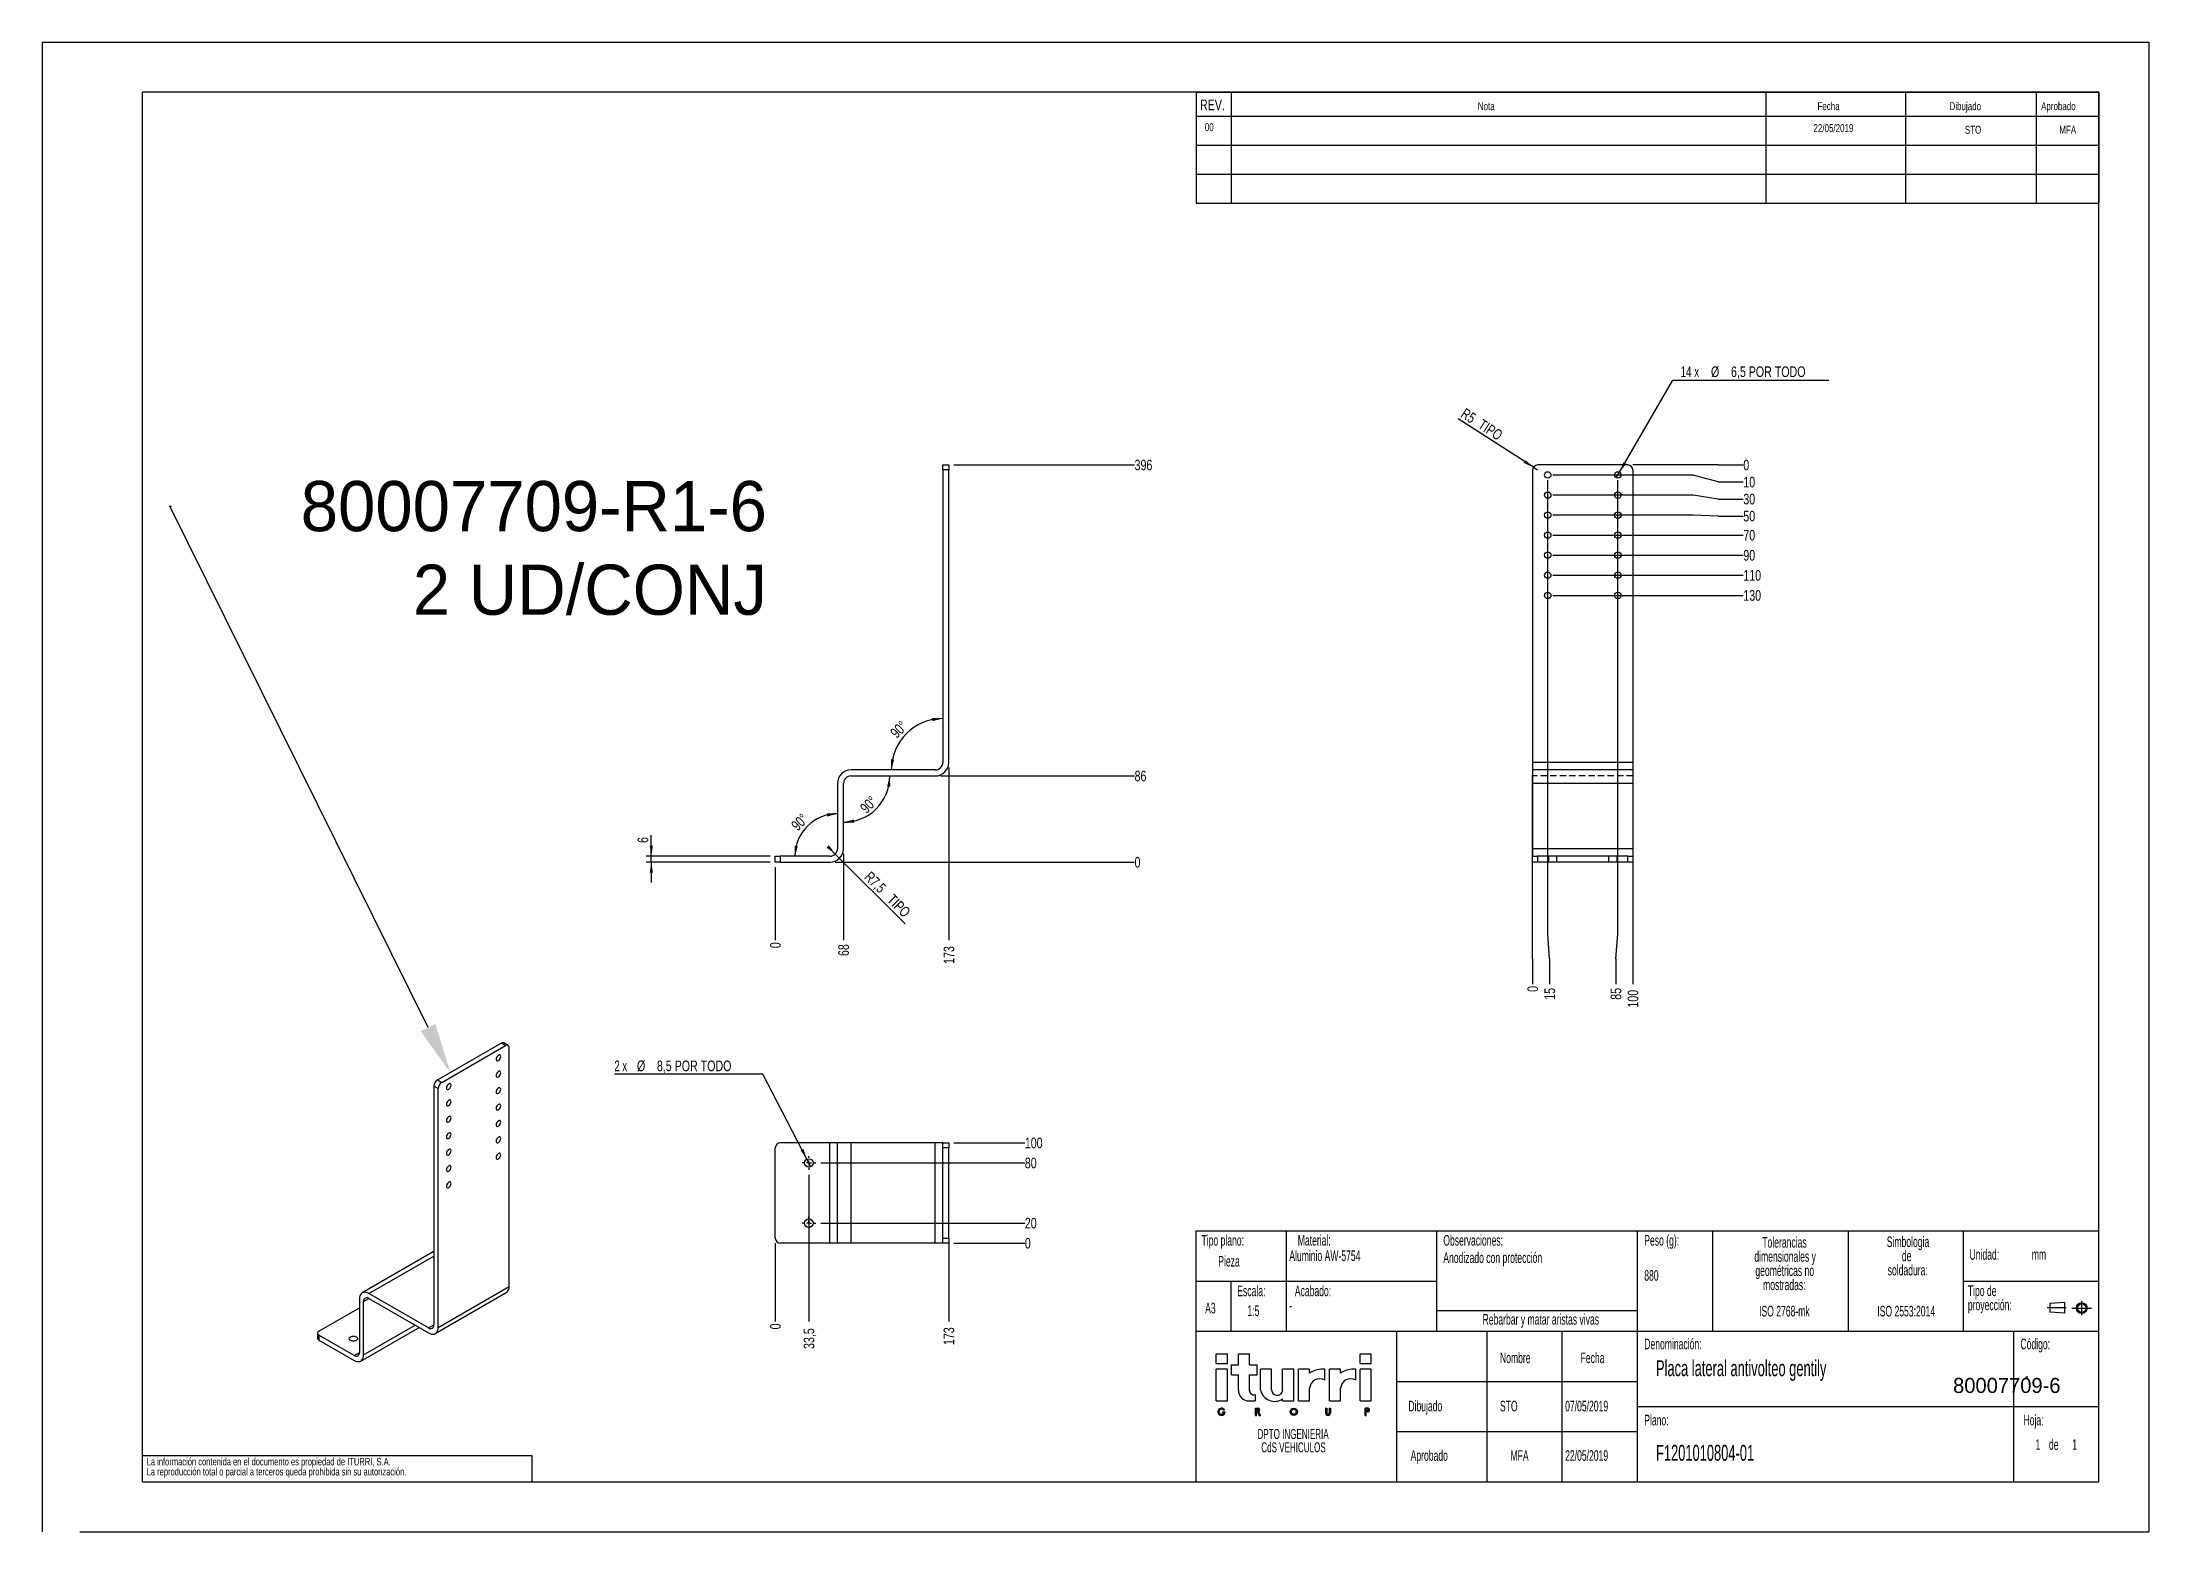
# Model space of a CAD drawing. Extents: x 0 to 645, y -355 to 817.
# Drawn here: x 0 to 420, y 0 to 297 of the extents above; entities that cross this region are included whole.
import ezdxf
from ezdxf import colors
from ezdxf.entities.mleader import LeaderData, LeaderLine
from ezdxf.math import Vec2, Vec3

# ---------------------------------------------------------------- set-up
doc = ezdxf.new("R2010")
doc.units = 0
for name, pattern in [('SLD-CENTRADA-TRAZOS-LARGOS', [19.05, 15.24, -1.27, 1.27, -1.27]), ('SLD-CONTINUA', [0]), ('SLD-DISCONTINUA', [1.905, 1.27, -0.635])]:
    doc.linetypes.add(name, pattern=pattern)
doc.layers.get('0').update_dxf_attribs({"linetype": 'CONTINUOUS'})
doc.layers.add('FORMATO', color=7, linetype='SLD-CONTINUA')
doc.layers.add('SLD-0', color=179, linetype='SLD-CONTINUA')
doc.styles.add('SLDTEXTSTYLE0', font='TXT', dxfattribs={"width": 0.605})
doc.styles.add('SLDTEXTSTYLE1', font='TXT', dxfattribs={"width": 0.75})
doc.styles.add('SLDTEXTSTYLE2', font='TXT', dxfattribs={"width": 0.6875})
doc.styles.add('SLDTEXTSTYLE3', font='TXT', dxfattribs={"width": 0.666667})
doc.dimstyles.new('SLDDIMSTYLE0', dxfattribs={"dimtxt": 2.116667, "dimasz": 2.116667, "dimexe": 0, "dimexo": 0.0625, "dimgap": 0.529167, "dimtad": 0, "dimtih": 1, "dimtoh": 1, "dimdec": 0, "dimlfac": 5, "dimrnd": 1e-09, "dimdsep": 46, "dimtxsty": 'SLDTEXTSTYLE1', "dimblk1": 'NONE', "dimblk2": 'NONE', "dimsah": 1, "dimcen": 0.09, "dimadec": 0, "dimazin": 0, "dimtfac": 1, "dimtdec": 0, "dimtofl": 0, "dimtmove": 0, "dimatfit": 3, "dimldrblk": 'NONE', "dimfxl": 0, "dimtolj": 1, "dimtzin": 12, "dimarcsym": 0})
doc.dimstyles.new('SLDDIMSTYLE1', dxfattribs={"dimtxt": 2.116667, "dimasz": 2.116667, "dimexe": 0, "dimexo": 0.0625, "dimgap": 0.529167, "dimtad": 0, "dimtih": 1, "dimtoh": 1, "dimdec": 1, "dimlfac": 5, "dimrnd": 1e-09, "dimzin": 12, "dimdsep": 46, "dimtxsty": 'SLDTEXTSTYLE1', "dimblk1": 'NONE', "dimblk2": 'NONE', "dimsah": 1, "dimcen": 0.09, "dimadec": 0, "dimazin": 0, "dimtfac": 1, "dimtdec": 1, "dimtofl": 0, "dimtmove": 0, "dimatfit": 3, "dimldrblk": 'NONE', "dimfxl": 0, "dimtolj": 1, "dimtzin": 12, "dimarcsym": 0})
doc.dimstyles.new('SLDDIMSTYLE2', dxfattribs={"dimtxt": 2.116667, "dimasz": 2.116667, "dimexe": 0, "dimexo": 0.0625, "dimgap": 0.529167, "dimtad": 1, "dimdec": 1, "dimlfac": 5, "dimrnd": 1e-09, "dimzin": 12, "dimdsep": 46, "dimtxsty": 'SLDTEXTSTYLE1', "dimsah": 1, "dimcen": 0.09, "dimadec": 0, "dimazin": 0, "dimtfac": 1, "dimtdec": 1, "dimtmove": 0, "dimatfit": 0, "dimfxl": 0, "dimtolj": 1, "dimtzin": 12, "dimarcsym": 0})
doc.dimstyles.new('SLDDIMSTYLE3', dxfattribs={"dimtxt": 2.116667, "dimasz": 2.116667, "dimexe": 0, "dimexo": 0.0625, "dimgap": 0.529167, "dimtad": 1, "dimdec": 4, "dimlfac": 5, "dimzin": 12, "dimdsep": 46, "dimtxsty": 'SLDTEXTSTYLE1', "dimsah": 1, "dimcen": 0.09, "dimadec": 0, "dimazin": 0, "dimtfac": 1, "dimtofl": 0, "dimtmove": 0, "dimatfit": 3, "dimfxl": 0, "dimtolj": 1, "dimtzin": 12, "dimarcsym": 0})
doc.dimstyles.new('SLDDIMSTYLE4', dxfattribs={"dimtxt": 2.116667, "dimasz": 2.116667, "dimexe": 0, "dimexo": 0.0625, "dimgap": 0.529167, "dimtad": 1, "dimdec": 1, "dimlfac": 5, "dimrnd": 1e-09, "dimzin": 12, "dimdsep": 46, "dimtxsty": 'SLDTEXTSTYLE1', "dimsah": 1, "dimcen": 0, "dimadec": 0, "dimazin": 0, "dimtfac": 1, "dimtdec": 1, "dimtofl": 0, "dimtmove": 0, "dimatfit": 3, "dimfxl": 0, "dimtolj": 1, "dimtzin": 12, "dimarcsym": 0})
doc.dimstyles.new('SLDDIMSTYLE5', dxfattribs={"dimtxt": 2.116667, "dimasz": 2.116667, "dimexe": 0, "dimexo": 0.0625, "dimgap": 0.529167, "dimtad": 0, "dimtih": 1, "dimtoh": 1, "dimdec": 1, "dimlfac": 5, "dimrnd": 1e-09, "dimzin": 12, "dimdsep": 46, "dimtxsty": 'SLDTEXTSTYLE1', "dimblk1": 'NONE', "dimsah": 1, "dimcen": 0, "dimadec": 0, "dimazin": 0, "dimtfac": 1, "dimtdec": 1, "dimtmove": 0, "dimatfit": 3, "dimldrblk": 'NONE', "dimfxl": 0, "dimtolj": 1, "dimtzin": 12, "dimarcsym": 0})

msp = doc.modelspace()

# ---------------------------------------------------------------- texts
at = {"insert": (380.970738, 30.692305), "char_height": 3, "attachment_point": 1}
msp.add_mtext_dynamic_manual_height_columns('80007709-6', width=31.84919716, gutter_width=175, heights=[0], dxfattribs=at)
at = {"layer": 'FORMATO', "style": 'SLDTEXTSTYLE1'}
for s, insert, char_height, attachment_point in [('REV.', (230.835696, 285.55214), 2.1166667, 1), ('Nota', (286.224384, 285.025819), 1.5875, 1), ('Fecha', (353.926406, 285.025819), 1.5875, 1), ('Dibujado', (380.260847, 285.025819), 1.5875, 1), ('Aprobado', (398.510071, 285.025819), 1.5875, 1), ('00', (232.685408, 280.842029), 1.5875, 2), ('22/05/2019', (357.113714, 280.646694), 1.5875, 2), ('STO', (384.94945, 280.320931), 1.5875, 2), ('MFA', (403.824009, 280.320931), 1.5875, 2)]:
    msp.add_mtext(s, dxfattribs=dict(at, insert=insert, char_height=char_height, attachment_point=attachment_point))
at = {"layer": 'SLD-0', "style": 'SLDTEXTSTYLE0'}
for s, insert, char_height, attachment_point in [('Tipo plano:', (231.129291, 59.180865), 2.11666667, 1), ('Tipo plano:', (231.129291, 59.180865), 2.11666667, 1), ('Material:', (250.329669, 59.180865), 2.1166667, 1), ('Material:', (250.329669, 59.180865), 2.1166667, 1), ('Observaciones:', (279.338615, 59.180865), 2.11666667, 1), ('Observaciones:', (279.338615, 59.180865), 2.11666667, 1), ('Peso (g):', (319.403059, 59.180865), 2.1166667, 1), ('Peso (g):', (319.403059, 59.180865), 2.1166667, 1), ('Pieza', (234.472595, 55.019196), 2.1166667, 1), ('Pieza', (234.472595, 55.019196), 2.1166667, 1), ('Aluminio AW-5754', (248.634829, 56.105759), 2.11666667, 1), ('Aluminio AW-5754', (248.634829, 56.105759), 2.11666667, 1), ('Anodizado con protección', (279.338615, 55.718116), 2.11666667, 1), ('Anodizado con protección', (279.338615, 55.718116), 2.11666667, 1), ('Unidad:', (384.246149, 56.370628), 2.1166667, 1), ('Unidad:', (384.246149, 56.370628), 2.1166667, 1), ('mm', (396.662178, 56.370628), 2.1166667, 1), ('mm', (396.662178, 56.370628), 2.1166667, 1), ('880', (319.403059, 52.181309), 2.1166667, 1), ('880', (319.403059, 52.181309), 2.1166667, 1), ('Escala:', (238.263105, 49.101468), 2.1166667, 1), ('Escala:', (238.263105, 49.101468), 2.1166667, 1), ('Acabado:', (249.738277, 49.101468), 2.1166667, 1), ('Acabado:', (249.738277, 49.101468), 2.1166667, 1), ('A3', (231.859349, 45.674368), 2.1166667, 1), ('A3', (231.859349, 45.674368), 2.1166667, 1), ('1:5', (240.290232, 45.134745), 2.1166667, 1), ('1:5', (240.290232, 45.134745), 2.1166667, 1), ('-', (248.634829, 46.175725), 2.116667, 1), ('-', (248.634829, 46.175725), 2.116667, 1), ('Rebarbar y matar aristas vivas', (298.78549, 43.42373), 2.11666667, 2), ('Rebarbar y matar aristas vivas', (298.78549, 43.42373), 2.11666667, 2), ('ISO 2768-mk', (347.336606, 45.060017), 2.11666667, 2), ('ISO 2768-mk', (347.336606, 45.060017), 2.11666667, 2), ('ISO 2553:2014', (371.625387, 45.060017), 2.11666667, 2), ('ISO 2553:2014', (371.625387, 45.060017), 2.11666667, 2), ('Denominación:', (319.403059, 38.514311), 2.11666667, 1), ('Denominación:', (319.403059, 38.514311), 2.11666667, 1), ('Código:', (394.397939, 38.514311), 2.1166667, 1), ('Código:', (394.397939, 38.514311), 2.1166667, 1), ('Nombre', (290.637746, 35.754834), 2.1166667, 1), ('Nombre', (290.637746, 35.754834), 2.1166667, 1), ('Fecha', (306.708331, 35.754834), 2.1166667, 1), ('Fecha', (306.708331, 35.754834), 2.1166667, 1), ('Placa lateral antivolteo gentily', (321.73897, 34.217332), 3.175, 1), ('Placa lateral antivolteo gentily', (321.73897, 34.217332), 3.175, 1), ('-', (395.380136, 32.193169), 2.116667, 1), ('-', (395.380136, 32.193169), 2.116667, 1), ('Dibujado', (272.373186, 26.140309), 2.1166667, 1), ('Dibujado', (272.373186, 26.140309), 2.1166667, 1), ('STO', (290.637746, 26.140309), 2.1166667, 1), ('07/05/2019', (303.628654, 26.140309), 2.1166667, 1), ('Plano:', (319.403059, 23.338267), 2.1166667, 1), ('Plano:', (319.403059, 23.338267), 2.1166667, 1), ('Hoja:', (395.013918, 23.338267), 2.1166667, 1), ('Hoja:', (395.013918, 23.338267), 2.1166667, 1), ('F1201010804-01', (321.73897, 17.346761), 3.175, 1), ('F1201010804-01', (321.73897, 17.346761), 3.175, 1), ('1', (397.412714, 18.474904), 2.116667, 1), ('1', (397.412714, 18.474904), 2.116667, 1), ('1', (397.412714, 18.474904), 2.116667, 1), ('1', (397.412714, 18.474904), 2.116667, 1), ('de', (400.077502, 18.474904), 2.1166667, 1), ('de', (400.077502, 18.474904), 2.1166667, 1), ('de', (400.077502, 18.474904), 2.1166667, 1), ('de', (400.077502, 18.474904), 2.1166667, 1), ('1', (404.7308, 18.474904), 2.116667, 1), ('1', (404.7308, 18.474904), 2.116667, 1), ('1', (404.7308, 18.474904), 2.116667, 1), ('1', (404.7308, 18.474904), 2.116667, 1), ('Aprobado', (272.824542, 16.282359), 2.1166667, 1), ('Aprobado', (272.824542, 16.282359), 2.1166667, 1), ('MFA', (292.735058, 16.282359), 2.1166667, 1), ('22/05/2019', (303.628654, 16.282359), 2.1166667, 1)]:
    msp.add_mtext(s, dxfattribs=dict(at, insert=insert, char_height=char_height, attachment_point=attachment_point))

# ---------------------------------------------------------------- blocks, each defined once
blk = doc.blocks.new('BLOQUE3')
at = {"color": 7, "linetype": 'SLD-CENTRADA-TRAZOS-LARGOS'}
for p, q in [((397.92, 130.06), (394.8, 130.06)), ((398.88, 130.02), (402.16, 130.02)), ((400.52, 128.85), (400.52, 131.19))]:
    blk.add_line(p, q, dxfattribs=at)
at = {"color": 7, "linetype": 'SLD-CONTINUA'}
for p, q in [((397.68, 130.95), (395.23, 130.77)), ((395.23, 130.77), (395.23, 129.34)), ((397.68, 130.95), (397.68, 129.16)), ((397.68, 129.16), (395.23, 129.34))]:
    blk.add_line(p, q, dxfattribs=at)
for radius in [0.892, 0.713]:
    blk.add_circle((400.52, 130.02), radius, dxfattribs=at)
blk = doc.blocks.new('SW_NOTE_0')
at = {"color": 0, "linetype": 'Continuous', "char_height": 1.3229, "attachment_point": 2, "style": 'SLDTEXTSTYLE0'}
for s, insert in [('DPTO INGENIERIA', (7.83, 1.71)), ('CdS VEHICULOS', (7.88, -0.06))]:
    blk.add_mtext(s, dxfattribs=dict(at, insert=insert))
blk = doc.blocks.new('BLOQUE1')
at = {"layer": 'SLD-0'}
for p, q in [((0, 13.93), (1.47, 13.93)), ((0, 12.64), (0, 13.93)), ((0, 12.64), (1.47, 12.64)), ((0, 7.68), (0, 11.91)), ((1.47, 11.91), (0, 11.91)), ((1.47, 12.64), (1.47, 13.93)), ((1.47, 7.68), (1.47, 11.91)), ((2.02, 12.46), (2.94, 12.46)), ((2.02, 11.17), (2.02, 12.46)), ((2.94, 12.46), (2.94, 13.93)), ((2.94, 13.93), (4.41, 13.93)), ((4.41, 12.46), (4.41, 13.93)), ((4.41, 12.46), (5.45, 12.46)), ((5.45, 11.17), (5.45, 12.46)), ((5.88, 9.15), (5.88, 11.91)), ((7.35, 11.91), (5.88, 11.91)), ((7.35, 9.15), (7.35, 11.91)), ((10.29, 11.91), (8.82, 11.91)), ((8.82, 9.15), (8.82, 11.91)), ((10.29, 7.68), (10.29, 11.91)), ((10.92, 7.68), (10.92, 11.91)), ((12.39, 11.91), (10.92, 11.91)), ((12.39, 11.35), (12.39, 11.91)), ((14.41, 10.44), (14.41, 11.91)), ((15.04, 7.68), (15.04, 11.91)), ((16.51, 11.91), (15.04, 11.91)), ((16.51, 11.35), (16.51, 11.91)), ((18.53, 10.44), (18.53, 11.91)), ((19.1, 13.93), (20.57, 13.93)), ((19.1, 12.64), (19.1, 13.93)), ((19.1, 12.64), (20.57, 12.64)), ((19.1, 7.68), (19.1, 11.91)), ((20.57, 11.91), (19.1, 11.91)), ((20.57, 12.64), (20.57, 13.93)), ((20.57, 7.68), (20.57, 11.91)), ((2.02, 11.17), (2.94, 11.17)), ((2.94, 9.15), (2.94, 11.17)), ((4.41, 11.17), (5.45, 11.17)), ((4.41, 9.03), (4.41, 11.17)), ((12.39, 7.68), (12.39, 9.36)), ((16.51, 7.68), (16.51, 9.36)), ((0.88, 6.21), (1.16, 6.21)), ((0.88, 6.06), (0.88, 6.21)), ((0.88, 6.06), (0.96, 6.06)), ((0.9, 6.49), (1.1, 6.49)), ((5.19, 5.76), (5.19, 6.72)), ((5.19, 6.72), (5.55, 6.72)), ((5.19, 5.76), (5.35, 5.76)), ((5.35, 6.41), (5.35, 6.57)), ((5.35, 6.57), (5.55, 6.57)), ((5.35, 6.41), (5.55, 6.41)), ((5.35, 6.26), (5.41, 6.26)), ((5.35, 5.76), (5.35, 6.26)), ((5.41, 6.26), (5.69, 5.76)), ((5.59, 6.26), (5.87, 5.76)), ((5.69, 5.76), (5.87, 5.76)), ((8.82, 7.68), (8.82, 7.95)), ((14.53, 6.72), (14.53, 6.08)), ((14.53, 6.72), (14.68, 6.72)), ((14.68, 6.72), (14.68, 6.08)), ((15.02, 6.72), (15.02, 6.08)), ((15.02, 6.72), (15.17, 6.72)), ((15.17, 6.72), (15.17, 6.08)), ((20.12, 6.72), (19.78, 6.72)), ((19.78, 5.76), (19.78, 6.72)), ((19.78, 5.76), (19.78, 6.72)), ((19.78, 5.76), (19.94, 5.76)), ((19.94, 6.37), (19.94, 6.57)), ((20.12, 6.57), (19.94, 6.57)), ((20.12, 6.37), (19.94, 6.37)), ((20.12, 6.22), (19.94, 6.22)), ((19.94, 5.76), (19.94, 6.22))]:
    blk.add_line(p, q, dxfattribs=at)
at = {"layer": 'SLD-0', "linetype": 'SLD-CONTINUA'}
for p, q in [((5.15, 8.52), (5.15, 7.68)), ((0, 7.68), (1.47, 7.68)), ((4.41, 7.68), (5.15, 7.68)), ((8.82, 7.68), (10.29, 7.68)), ((10.92, 7.68), (12.39, 7.68)), ((15.04, 7.68), (16.51, 7.68)), ((19.1, 7.68), (20.57, 7.68))]:
    blk.add_line(p, q, dxfattribs=at)
at = {"layer": 'SLD-0'}
for radius in [0.482, 0.328]:
    blk.add_circle((10.29, 6.24), radius, dxfattribs=at)
at = {"layer": 'SLD-0', "linetype": 'SLD-CONTINUA'}
for centre, radius, start, end in [((14.17, 8.86), 3.06, 85.3992, 125.479), ((18.29, 8.86), 3.06, 85.3992, 125.479), ((13.73, 9.29), 1.34, 59.3496, 176.82), ((17.85, 9.29), 1.34, 59.3496, 176.82)]:
    blk.add_arc(centre, radius, start, end, dxfattribs=at)
at = {"layer": 'SLD-0'}
for centre, radius, start, end in [((4.41, 9.15), 1.47, 180, 270), ((5, 9.09), 0.593, 174.1878, 284.1512), ((7.74, 9.52), 1.9, 191.0739, 304.4906), ((8.09, 9.15), 0.735, 180, 0), ((0.68, 6.24), 0.482, 30.8678, 356.7364), ((0.68, 6.24), 0.328, 48.9815, 326.3369), ((5.55, 6.49), 0.233, 278.4773, 90), ((5.55, 6.49), 0.0787, 270, 90), ((14.85, 6.08), 0.322, 180, 0), ((14.85, 6.08), 0.167, 180, 0), ((20.12, 6.47), 0.253, 270, 90), ((20.12, 6.47), 0.0982, 270, 90)]:
    blk.add_arc(centre, radius, start, end, dxfattribs=at)
at = {"color": 7, "linetype": 'Continuous'}
blk.add_blockref('SW_NOTE_0', (2.38, 2.24), dxfattribs=at)
blk = doc.blocks.new('SW_NOTE_1')
at = {"layer": 'SLD-0', "color": 0, "attachment_point": 2, "style": 'SLDTEXTSTYLE0'}
for s, insert, char_height in [('dimensionales y', (7.54, -0.09), 2.1167), ('Tolerancias', (7.41, 2.73), 2.1167), ('geométricas no', (7.46, -2.92), 2.1167), ('mostradas:', (7.38, -5.74), 2.117)]:
    blk.add_mtext(s, dxfattribs=dict(at, insert=insert, char_height=char_height))
blk = doc.blocks.new('SW_NOTE_2')
at = {"layer": 'SLD-0', "color": 0, "attachment_point": 1, "style": 'SLDTEXTSTYLE0'}
for s, insert, char_height in [('Tipo de', (0, 2.73), 2.117), ('proyección:', (0, -0.09), 2.1167)]:
    blk.add_mtext(s, dxfattribs=dict(at, insert=insert, char_height=char_height))
blk = doc.blocks.new('SW_NOTE_3')
at = {"layer": 'SLD-0', "color": 0, "char_height": 2.117, "attachment_point": 2, "style": 'SLDTEXTSTYLE0'}
for s, insert in [('Simbologia', (7.11, 2.73)), ('de', (6.84, -0.09)), ('soldadura:', (7.06, -2.92))]:
    blk.add_mtext(s, dxfattribs=dict(at, insert=insert))
blk = doc.blocks.new('SW_NOTE_4')
at = {"layer": 'SLD-0', "color": 0, "char_height": 1.5, "attachment_point": 1, "style": 'SLDTEXTSTYLE1'}
for s, insert in [('La información contenida en el documento es propiedad de ITURRI, S.A.', (0, 1.93)), ('La reproducción total o parcial a terceros queda prohibida sin su autorización.', (0, -0.07))]:
    blk.add_mtext(s, dxfattribs=dict(at, insert=insert))
blk = doc.blocks.new('SW_NOTE_5')
at = {"layer": 'SLD-0', "color": 0, "attachment_point": 2, "style": 'SLDTEXTSTYLE0'}
for s, insert, char_height in [('dimensionales y', (7.54, -0.09), 2.1167), ('Tolerancias', (7.41, 2.73), 2.1167), ('geométricas no', (7.46, -2.92), 2.1167), ('mostradas:', (7.38, -5.74), 2.117)]:
    blk.add_mtext(s, dxfattribs=dict(at, insert=insert, char_height=char_height))
blk = doc.blocks.new('SW_NOTE_6')
at = {"layer": 'SLD-0', "color": 0, "attachment_point": 1, "style": 'SLDTEXTSTYLE0'}
for s, insert, char_height in [('Tipo de', (0, 2.73), 2.117), ('proyección:', (0, -0.09), 2.1167)]:
    blk.add_mtext(s, dxfattribs=dict(at, insert=insert, char_height=char_height))
blk = doc.blocks.new('SW_NOTE_7')
at = {"layer": 'SLD-0', "color": 0, "char_height": 2.117, "attachment_point": 2, "style": 'SLDTEXTSTYLE0'}
for s, insert in [('Simbologia', (7.11, 2.73)), ('de', (6.84, -0.09)), ('soldadura:', (7.06, -2.92))]:
    blk.add_mtext(s, dxfattribs=dict(at, insert=insert))
blk = doc.blocks.new('SW_NOTE_8')
at = {"layer": 'SLD-0', "color": 0, "char_height": 1.5, "attachment_point": 1, "style": 'SLDTEXTSTYLE1'}
for s, insert in [('La información contenida en el documento es propiedad de ITURRI, S.A.', (0, 1.93)), ('La reproducción total o parcial a terceros queda prohibida sin su autorización.', (0, -0.07))]:
    blk.add_mtext(s, dxfattribs=dict(at, insert=insert))
blk = doc.blocks.new('_D')
at = {"layer": 'FORMATO', "color": 7}
blk.add_line((158.07, 133.5), (217.79, 133.5), dxfattribs=at)
at = {"layer": 'FORMATO', "color": 7, "insert": (217.79, 134.55), "char_height": 2.12, "attachment_point": 1, "style": 'SLDTEXTSTYLE1'}
blk.add_mtext('0', dxfattribs=at)
blk = doc.blocks.new('_NONE')
blk = doc.blocks.new('_D_1')
at = {"layer": 'FORMATO', "color": 7}
blk.add_line((179.07, 150.7), (217.79, 150.7), dxfattribs=at)
at = {"layer": 'FORMATO', "color": 7, "insert": (217.79, 151.75), "char_height": 2.117, "attachment_point": 1, "style": 'SLDTEXTSTYLE1'}
blk.add_mtext('86', dxfattribs=at)
blk = doc.blocks.new('_D_2')
at = {"layer": 'FORMATO', "color": 7}
blk.add_line((181.77, 212.7), (217.79, 212.7), dxfattribs=at)
at = {"layer": 'FORMATO', "color": 7, "insert": (217.79, 213.75), "char_height": 2.117, "attachment_point": 1, "style": 'SLDTEXTSTYLE1'}
blk.add_mtext('396', dxfattribs=at)
blk = doc.blocks.new('_D_3')
at = {"layer": 'FORMATO', "color": 7}
blk.add_line((146.17, 132.5), (146.17, 117.93), dxfattribs=at)
at = {"layer": 'FORMATO', "color": 7, "insert": (145.12, 116.36), "char_height": 2.12, "attachment_point": 1, "rotation": 90, "style": 'SLDTEXTSTYLE1'}
blk.add_mtext('0', dxfattribs=at)
blk = doc.blocks.new('_D_4')
at = {"layer": 'FORMATO', "color": 7}
blk.add_line((159.77, 135.2), (159.77, 117.93), dxfattribs=at)
at = {"layer": 'FORMATO', "color": 7, "insert": (158.72, 114.8), "char_height": 2.117, "attachment_point": 1, "rotation": 90, "style": 'SLDTEXTSTYLE1'}
blk.add_mtext('68', dxfattribs=at)
blk = doc.blocks.new('_D_5')
at = {"layer": 'FORMATO', "color": 7}
blk.add_line((180.77, 152.4), (180.77, 117.93), dxfattribs=at)
at = {"layer": 'FORMATO', "color": 7, "insert": (179.72, 113.23), "char_height": 2.117, "attachment_point": 1, "rotation": 90, "style": 'SLDTEXTSTYLE1'}
blk.add_mtext('173', dxfattribs=at)
blk = doc.blocks.new('_D_6')
at = {"layer": 'FORMATO', "color": 7}
for p, q in [((121.45, 134.7), (121.45, 138.91)), ((145.17, 134.7), (120.45, 134.7)), ((121.45, 133.5), (121.45, 134.7)), ((145.17, 133.5), (120.45, 133.5)), ((121.45, 133.5), (121.45, 129.43))]:
    blk.add_line(p, q, dxfattribs=at)
for points in [[(121.45, 134.7), (121.77, 136.82), (121.12, 136.82)], [(121.45, 133.5), (121.12, 131.39), (121.77, 131.39)]]:
    blk.add_solid(points, dxfattribs=at)
at = {"layer": 'FORMATO', "color": 7, "insert": (118.72, 137.34), "char_height": 2.12, "attachment_point": 1, "rotation": 90, "style": 'SLDTEXTSTYLE1'}
blk.add_mtext('6', dxfattribs=at)
blk = doc.blocks.new('_D_7')
at = {"layer": 'FORMATO', "color": 7}
blk.add_arc((179.57, 151.9), 10.26, 90, 180, dxfattribs=at)
for points in [[(179.57, 162.16), (177.43, 162.27), (177.49, 161.62)], [(169.31, 151.9), (169.85, 153.97), (169.2, 154.04)]]:
    blk.add_solid(points, dxfattribs=at)
at = {"layer": 'FORMATO', "color": 7, "insert": (168.88, 159.58), "char_height": 2.117, "attachment_point": 1, "rotation": 45, "style": 'SLDTEXTSTYLE1'}
blk.add_mtext('90°', dxfattribs=at)
blk = doc.blocks.new('_D_8')
at = {"layer": 'FORMATO', "color": 7}
blk.add_arc((159.77, 150.7), 9.24, 270, 0, dxfattribs=at)
for points in [[(169.01, 150.7), (168.45, 148.64), (169.09, 148.56)], [(159.77, 141.46), (161.91, 141.38), (161.83, 142.02)]]:
    blk.add_solid(points, dxfattribs=at)
at = {"layer": 'FORMATO', "color": 7, "insert": (162.87, 144.59), "char_height": 2.117, "attachment_point": 1, "rotation": 45, "style": 'SLDTEXTSTYLE1'}
blk.add_mtext('90°', dxfattribs=at)
blk = doc.blocks.new('_D_9')
at = {"layer": 'FORMATO', "color": 7}
blk.add_arc((158.57, 134.7), 8.48, 90, 180, dxfattribs=at)
for points in [[(158.57, 143.18), (156.43, 143.25), (156.51, 142.6)], [(150.08, 134.7), (150.67, 136.76), (150.02, 136.84)]]:
    blk.add_solid(points, dxfattribs=at)
at = {"layer": 'FORMATO', "color": 7, "insert": (149.13, 141.12), "char_height": 2.117, "attachment_point": 1, "rotation": 45, "style": 'SLDTEXTSTYLE1'}
blk.add_mtext('90°', dxfattribs=at)
blk = doc.blocks.new('_D_10')
at = {"layer": 'FORMATO', "color": 7}
for q in [(157.07, 136.2), (172.08, 121.19)]:
    blk.add_line((158.13, 135.14), q, dxfattribs=at)
blk.add_solid([(158.13, 135.14), (156.86, 136.87), (156.4, 136.41)], dxfattribs=at)
at = {"layer": 'FORMATO', "color": 7, "char_height": 2.117, "attachment_point": 1, "rotation": 315, "style": 'SLDTEXTSTYLE1'}
for s, insert in [('R7,5', (165.26, 131.85)), ('TIPO', (169.79, 127.32))]:
    blk.add_mtext(s, dxfattribs=dict(at, insert=insert))
blk = doc.blocks.new('_D_11')
at = {"layer": 'FORMATO', "color": 7}
for p, q in [((329.15, 212.7), (317.15, 212.7)), ((334.15, 212.7), (329.15, 212.7)), ((334.15, 212.7), (339.15, 212.7))]:
    blk.add_line(p, q, dxfattribs=at)
at = {"layer": 'FORMATO', "color": 7, "insert": (339.15, 213.75), "char_height": 2.12, "attachment_point": 1, "style": 'SLDTEXTSTYLE1'}
blk.add_mtext('0', dxfattribs=at)
blk = doc.blocks.new('_D_12')
at = {"layer": 'FORMATO', "color": 7}
for p, q in [((329.15, 210.7), (301.15, 210.7)), ((334.15, 209.31), (329.15, 210.7)), ((334.15, 209.31), (339.15, 209.31))]:
    blk.add_line(p, q, dxfattribs=at)
at = {"layer": 'FORMATO', "color": 7, "insert": (339.15, 210.35), "char_height": 2.117, "attachment_point": 1, "style": 'SLDTEXTSTYLE1'}
blk.add_mtext('10', dxfattribs=at)
blk = doc.blocks.new('_D_13')
at = {"layer": 'FORMATO', "color": 7}
for p, q in [((329.15, 206.7), (301.15, 206.7)), ((334.15, 205.91), (329.15, 206.7)), ((334.15, 205.91), (339.15, 205.91))]:
    blk.add_line(p, q, dxfattribs=at)
at = {"layer": 'FORMATO', "color": 7, "insert": (339.15, 206.96), "char_height": 2.117, "attachment_point": 1, "style": 'SLDTEXTSTYLE1'}
blk.add_mtext('30', dxfattribs=at)
blk = doc.blocks.new('_D_14')
at = {"layer": 'FORMATO', "color": 7}
for p, q in [((329.15, 202.7), (301.15, 202.7)), ((334.15, 202.51), (329.15, 202.7)), ((334.15, 202.51), (339.15, 202.51))]:
    blk.add_line(p, q, dxfattribs=at)
at = {"layer": 'FORMATO', "color": 7, "insert": (339.15, 203.56), "char_height": 2.117, "attachment_point": 1, "style": 'SLDTEXTSTYLE1'}
blk.add_mtext('50', dxfattribs=at)
blk = doc.blocks.new('_D_15')
at = {"layer": 'FORMATO', "color": 7}
blk.add_line((301.15, 198.7), (339.15, 198.7), dxfattribs=at)
at = {"layer": 'FORMATO', "color": 7, "insert": (339.15, 199.75), "char_height": 2.117, "attachment_point": 1, "style": 'SLDTEXTSTYLE1'}
blk.add_mtext('70', dxfattribs=at)
blk = doc.blocks.new('_D_16')
at = {"layer": 'FORMATO', "color": 7}
blk.add_line((301.15, 194.7), (339.15, 194.7), dxfattribs=at)
at = {"layer": 'FORMATO', "color": 7, "insert": (339.15, 195.75), "char_height": 2.117, "attachment_point": 1, "style": 'SLDTEXTSTYLE1'}
blk.add_mtext('90', dxfattribs=at)
blk = doc.blocks.new('_D_17')
at = {"layer": 'FORMATO', "color": 7}
blk.add_line((301.15, 190.7), (339.15, 190.7), dxfattribs=at)
at = {"layer": 'FORMATO', "color": 7, "insert": (339.15, 191.75), "char_height": 2.117, "attachment_point": 1, "style": 'SLDTEXTSTYLE1'}
blk.add_mtext('110', dxfattribs=at)
blk = doc.blocks.new('_D_18')
at = {"layer": 'FORMATO', "color": 7}
blk.add_line((301.15, 186.7), (339.15, 186.7), dxfattribs=at)
at = {"layer": 'FORMATO', "color": 7, "insert": (339.15, 187.75), "char_height": 2.117, "attachment_point": 1, "style": 'SLDTEXTSTYLE1'}
blk.add_mtext('130', dxfattribs=at)
blk = doc.blocks.new('_D_19')
at = {"layer": 'FORMATO', "color": 7}
for p, q in [((297.15, 119.21), (297.15, 150.9)), ((297.15, 114.21), (297.15, 119.21)), ((297.15, 114.21), (297.15, 109.21))]:
    blk.add_line(p, q, dxfattribs=at)
at = {"layer": 'FORMATO', "color": 7, "insert": (296.1, 107.65), "char_height": 2.12, "attachment_point": 1, "rotation": 90, "style": 'SLDTEXTSTYLE1'}
blk.add_mtext('0', dxfattribs=at)
blk = doc.blocks.new('_D_20')
at = {"layer": 'FORMATO', "color": 7}
for p, q in [((300.15, 119.21), (300.15, 209.7)), ((300.54, 114.21), (300.15, 119.21)), ((300.54, 114.21), (300.54, 109.21))]:
    blk.add_line(p, q, dxfattribs=at)
at = {"layer": 'FORMATO', "color": 7, "insert": (299.5, 106.08), "char_height": 2.117, "attachment_point": 1, "rotation": 90, "style": 'SLDTEXTSTYLE1'}
blk.add_mtext('15', dxfattribs=at)
blk = doc.blocks.new('_D_21')
at = {"layer": 'FORMATO', "color": 7}
for p, q in [((314.15, 119.21), (314.15, 209.7)), ((313.75, 114.21), (314.15, 119.21)), ((313.75, 114.21), (313.75, 109.21))]:
    blk.add_line(p, q, dxfattribs=at)
at = {"layer": 'FORMATO', "color": 7, "insert": (312.7, 106.08), "char_height": 2.117, "attachment_point": 1, "rotation": 90, "style": 'SLDTEXTSTYLE1'}
blk.add_mtext('85', dxfattribs=at)
blk = doc.blocks.new('_D_22')
at = {"layer": 'FORMATO', "color": 7}
blk.add_line((317.15, 150.9), (317.15, 109.21), dxfattribs=at)
at = {"layer": 'FORMATO', "color": 7, "insert": (316.1, 104.52), "char_height": 2.117, "attachment_point": 1, "rotation": 90, "style": 'SLDTEXTSTYLE1'}
blk.add_mtext('100', dxfattribs=at)
blk = doc.blocks.new('_D_23')
at = {"layer": 'FORMATO'}
for p, q in [((314.47, 211.27), (325.07, 229.62)), ((325.07, 229.62), (356.19, 229.62)), ((313.82, 210.14), (314.47, 211.27))]:
    blk.add_line(p, q, dxfattribs=at)
blk.add_solid([(314.47, 211.27), (315.81, 212.94), (315.25, 213.26)], dxfattribs=at)
at = {"layer": 'FORMATO', "attachment_point": 1}
for s, insert, char_height, style in [('14 x', (326.66, 232.35), 2.117, 'SLDTEXTSTYLE2'), ('%%c', (332.7, 232.35), 2.117, 'SLDTEXTSTYLE1'), ('6,5 POR TODO', (336.69, 232.35), 2.1167, 'SLDTEXTSTYLE1')]:
    blk.add_mtext(s, dxfattribs=dict(at, insert=insert, char_height=char_height, style=style))
blk = doc.blocks.new('_D_24')
at = {"layer": 'FORMATO', "color": 7}
for q in [(282.32, 221.87), (298.15, 211.7)]:
    blk.add_line((297.3, 212.24), q, dxfattribs=at)
blk.add_solid([(297.3, 212.24), (295.7, 213.66), (295.35, 213.11)], dxfattribs=at)
at = {"layer": 'FORMATO', "color": 7, "char_height": 2.117, "attachment_point": 1, "rotation": 327.2755, "style": 'SLDTEXTSTYLE1'}
for s, insert in [('R5', (283.79, 224.15)), ('TIPO', (287.22, 221.95))]:
    blk.add_mtext(s, dxfattribs=dict(at, insert=insert))
blk = doc.blocks.new('_D_25')
at = {"layer": 'FORMATO', "color": 7}
blk.add_line((146.17, 57.55), (146.17, 41.94), dxfattribs=at)
at = {"layer": 'FORMATO', "color": 7, "insert": (145.12, 40.37), "char_height": 2.12, "attachment_point": 1, "rotation": 90, "style": 'SLDTEXTSTYLE1'}
blk.add_mtext('0', dxfattribs=at)
blk = doc.blocks.new('_D_26')
at = {"layer": 'FORMATO', "color": 7}
blk.add_line((152.87, 71.2), (152.87, 41.94), dxfattribs=at)
at = {"layer": 'FORMATO', "color": 7, "insert": (151.82, 36.46), "char_height": 2.117, "attachment_point": 1, "rotation": 90, "style": 'SLDTEXTSTYLE1'}
blk.add_mtext('33,5', dxfattribs=at)
blk = doc.blocks.new('_D_27')
at = {"layer": 'FORMATO', "color": 7}
blk.add_line((180.77, 57.55), (180.77, 41.94), dxfattribs=at)
at = {"layer": 'FORMATO', "color": 7, "insert": (179.72, 37.24), "char_height": 2.117, "attachment_point": 1, "rotation": 90, "style": 'SLDTEXTSTYLE1'}
blk.add_mtext('173', dxfattribs=at)
blk = doc.blocks.new('_D_28')
at = {"layer": 'FORMATO', "color": 7}
blk.add_line((181.77, 57.55), (195.91, 57.55), dxfattribs=at)
at = {"layer": 'FORMATO', "color": 7, "insert": (195.91, 58.6), "char_height": 2.12, "attachment_point": 1, "style": 'SLDTEXTSTYLE1'}
blk.add_mtext('0', dxfattribs=at)
blk = doc.blocks.new('_D_29')
at = {"layer": 'FORMATO', "color": 7}
blk.add_line((155.22, 61.55), (195.91, 61.55), dxfattribs=at)
at = {"layer": 'FORMATO', "color": 7, "insert": (195.91, 62.6), "char_height": 2.117, "attachment_point": 1, "style": 'SLDTEXTSTYLE1'}
blk.add_mtext('20', dxfattribs=at)
blk = doc.blocks.new('_D_30')
at = {"layer": 'FORMATO', "color": 7}
blk.add_line((155.22, 73.55), (195.91, 73.55), dxfattribs=at)
at = {"layer": 'FORMATO', "color": 7, "insert": (195.91, 74.6), "char_height": 2.117, "attachment_point": 1, "style": 'SLDTEXTSTYLE1'}
blk.add_mtext('80', dxfattribs=at)
blk = doc.blocks.new('_D_31')
at = {"layer": 'FORMATO', "color": 7}
blk.add_line((181.77, 77.55), (195.91, 77.55), dxfattribs=at)
at = {"layer": 'FORMATO', "color": 7, "insert": (195.91, 78.6), "char_height": 2.117, "attachment_point": 1, "style": 'SLDTEXTSTYLE1'}
blk.add_mtext('100', dxfattribs=at)
blk = doc.blocks.new('_D_32')
at = {"layer": 'FORMATO'}
for p, q in [((143.66, 91.23), (114.1, 91.23)), ((152.47, 74.3), (143.66, 91.23)), ((153.26, 72.79), (152.47, 74.3))]:
    blk.add_line(p, q, dxfattribs=at)
blk.add_solid([(152.47, 74.3), (151.78, 76.33), (151.21, 76.03)], dxfattribs=at)
at = {"layer": 'FORMATO', "attachment_point": 1}
for s, insert, char_height, style in [('2 x', (114.1, 93.96), 2.117, 'SLDTEXTSTYLE3'), ('%%c', (118.58, 93.96), 2.117, 'SLDTEXTSTYLE1'), ('8,5 POR TODO', (122.56, 93.96), 2.1167, 'SLDTEXTSTYLE1')]:
    blk.add_mtext(s, dxfattribs=dict(at, insert=insert, char_height=char_height, style=style))
blk = doc.blocks.new('SW_CENTERMARKSYMBOL_0')
at = {"layer": 'FORMATO', "color": 0}
for p, q in [((-1, 0), (-1.35, 0)), ((0, 0), (-0.5, 0)), ((0, 1), (0, 1.35)), ((0, 0), (0, 0.5)), ((0, 0), (0, -0.5)), ((0, 0), (0.5, 0)), ((1, 0), (1.35, 0)), ((0, -1), (0, -1.35))]:
    blk.add_line(p, q, dxfattribs=at)
blk = doc.blocks.new('SW_CENTERMARKSYMBOL_1')
at = {"layer": 'FORMATO', "color": 0}
for p, q in [((-1, 0), (-1.35, 0)), ((0, 0), (-0.5, 0)), ((0, 1), (0, 1.35)), ((0, 0), (0, 0.5)), ((0, 0), (0, -0.5)), ((0, 0), (0.5, 0)), ((1, 0), (1.35, 0)), ((0, -1), (0, -1.35))]:
    blk.add_line(p, q, dxfattribs=at)

# ---------------------------------------------------------------- dimensions: what is measured, and where the dimension line sits
at = {"layer": 'FORMATO'}
for p1, p2, text, picture, middle in [((313.820788, 210.139292), (314.470788, 211.265125), '14 x <> POR TODO\\P', '_D_23', (341.424784, 231.304067)), ((153.259074, 72.794909), (152.473554, 74.302542), '2 x <> POR TODO\\P', '_D_32', (128.081716, 92.90922))]:
    dim = msp.add_diameter_dim_2p(p1=p1, p2=p2, text=text, dimstyle='SLDDIMSTYLE5', dxfattribs=at)
    dim.commit()
    dim.dimension.update_dxf_attribs({"geometry": picture, "text_midpoint": middle, "dimtype": 163})
at = {"layer": 'FORMATO', "color": 7}
for center, mpoint, picture, middle in [((298.145788, 211.702208), (297.304509, 212.242809), '_D_24', (286.455558, 219.214288)), ((157.066314, 136.202208), (158.126974, 135.141548), '_D_10', (167.774101, 125.494441))]:
    dim = msp.add_radius_dim(center=center, mpoint=mpoint, text='<> TIPO', dimstyle='SLDDIMSTYLE4', dxfattribs=at)
    dim.commit()
    dim.dimension.update_dxf_attribs({"geometry": picture, "text_midpoint": middle, "dimtype": 164})
for feature_location, offset, dtype, origin, dimstyle, picture, middle in [((180.766314, 212.702208), (37.022813, 0), 0, (157.066314, 133.502208), 'SLDDIMSTYLE1', '_D_2', (220.135099, 212.702208)), ((300.145788, 210.702208), (0.39678, -101.490609), 1, (297.145788, 151.902208), 'SLDDIMSTYLE1', '_D_20', (300.542568, 107.647618)), ((314.145788, 210.702208), (-0.39678, -101.490609), 1, (297.145788, 151.902208), 'SLDDIMSTYLE1', '_D_21', (313.749009, 107.647618)), ((300.145788, 210.702208), (39, -1.39678), 0, (316.145788, 212.702208), 'SLDDIMSTYLE1', '_D_12', (340.70977, 209.305429)), ((300.145788, 206.702208), (39, -0.793559), 0, (316.145788, 212.702208), 'SLDDIMSTYLE1', '_D_13', (340.70977, 205.908649)), ((300.145788, 202.702208), (39, -0.190339), 0, (316.145788, 212.702208), 'SLDDIMSTYLE1', '_D_14', (340.70977, 202.51187)), ((300.145788, 198.702208), (39, 0), 0, (316.145788, 212.702208), 'SLDDIMSTYLE1', '_D_15', (340.70977, 198.702208)), ((300.145788, 194.702208), (39, 0), 0, (316.145788, 212.702208), 'SLDDIMSTYLE1', '_D_16', (340.70977, 194.702208)), ((300.145788, 190.702208), (39, 0), 0, (316.145788, 212.702208), 'SLDDIMSTYLE1', '_D_17', (341.49176, 190.702208)), ((300.145788, 186.702208), (39, 0), 0, (316.145788, 212.702208), 'SLDDIMSTYLE1', '_D_18', (341.49176, 186.702208)), ((316.1457881568, 212.7022082796), (23, 0), 0, (316.1457881568, 212.7022082796), 'SLDDIMSTYLE0', '_D_11', (339.9277789191, 212.7022082796)), ((180.766314, 153.402208), (0, -35.476257), 1, (146.166314, 133.502208), 'SLDDIMSTYLE1', '_D_5', (180.766314, 115.579979)), ((178.066314, 150.702208), (39.722813, 0), 0, (157.066314, 133.502208), 'SLDDIMSTYLE1', '_D_1', (219.353108, 150.702208)), ((297.1457881568, 151.9022082796), (0, -42.6906085464), 1, (297.1457881568, 151.9022082796), 'SLDDIMSTYLE0', '_D_19', (297.1457881568, 108.4296089709)), ((317.145788, 151.902208), (0, -42.690609), 1, (297.145788, 151.902208), 'SLDDIMSTYLE1', '_D_22', (317.145788, 106.865628)), ((159.766314, 136.202208), (0, -18.276257), 1, (146.166314, 133.502208), 'SLDDIMSTYLE1', '_D_4', (159.766314, 116.36197)), ((157.0663136892, 133.5022082796), (60.7228131564, 0), 0, (157.0663136892, 133.5022082796), 'SLDDIMSTYLE0', '_D', (218.5711176079, 133.5022082796)), ((146.1663136892, 133.5022082796), (0, -15.5762570898), 1, (146.1663136892, 133.5022082796), 'SLDDIMSTYLE0', '_D_3', (146.1663136892, 117.1439604275)), ((180.766314, 77.548725), (15.144996, 0), 0, (180.766314, 57.548725), 'SLDDIMSTYLE1', '_D_31', (198.257282, 77.548725)), ((152.866314, 72.198725), (0, -30.261915), 1, (146.166314, 58.548725), 'SLDDIMSTYLE1', '_D_26', (152.866314, 39.200822)), ((154.216314, 73.548725), (41.694996, 0), 0, (180.766314, 57.548725), 'SLDDIMSTYLE1', '_D_30', (197.475292, 73.548725)), ((154.216314, 61.548725), (41.694996, 0), 0, (180.766314, 57.548725), 'SLDDIMSTYLE1', '_D_29', (197.475292, 61.548725)), ((146.1663136892, 58.5487253362), (0, -16.611915133), 1, (146.1663136892, 58.5487253362), 'SLDDIMSTYLE0', '_D_25', (146.1663136892, 41.1548194409)), ((180.766314, 58.548725), (0, -16.611915), 1, (146.166314, 58.548725), 'SLDDIMSTYLE1', '_D_27', (180.766314, 39.590838)), ((180.7663136892, 57.5487253362), (15.1449964148, 0), 0, (180.7663136892, 57.5487253362), 'SLDDIMSTYLE0', '_D_28', (196.6933008663, 57.5487253362))]:
    dim = msp.add_ordinate_dim(feature_location=feature_location, offset=offset, dtype=dtype, origin=origin, dimstyle=dimstyle, dxfattribs=at)
    dim.commit()
    dim.dimension.update_dxf_attribs({"geometry": picture, "text_midpoint": middle})
for base, line1, line2, picture, middle in [((172.314695, 159.153827), ((179.566314, 153.402208), (179.566314, 212.702208)), ((161.266314, 151.902208), (178.066314, 151.902208)), '_D_7', (172.314695, 159.153827)), ((152.568594, 140.699928), ((158.566314, 136.202208), (158.566314, 149.202208)), ((146.166314, 134.702208), (157.066314, 134.702208)), '_D_9', (152.568594, 140.699928)), ((166.300628, 144.167894), ((178.066314, 150.702208), (161.266314, 150.702208)), ((159.766314, 149.202208), (159.766314, 136.202208)), '_D_8', (166.300628, 144.167894))]:
    dim = msp.add_angular_dim_2l(base=base, line1=line1, line2=line2, dimstyle='SLDDIMSTYLE3', override={"dimadec": 4, "dimazin": 3}, dxfattribs=at)
    dim.commit()
    dim.dimension.update_dxf_attribs({"geometry": picture, "text_midpoint": middle, "dimtype": 162})
dim = msp.add_linear_dim(base=(121.445995, 134.702208), p1=(146.166314, 133.502208), p2=(146.166314, 134.702208), angle=90, dimstyle='SLDDIMSTYLE2', dxfattribs=at)
dim.commit()
dim.dimension.update_dxf_attribs({"geometry": '_D_6', "text_midpoint": (121.445995, 138.124691), "dimtype": 160})

# ---------------------------------------------------------------- linework, layer by layer
at = {"color": 7, "linetype": 'SLD-CONTINUA'}
for p, q in [((0, 297), (420, 297)), ((0, 297), (0, -0.001349)), ((420, 297), (420, 0)), ((410, 287), (20, 287)), ((20, 10), (20, 287)), ((410, 10), (410, 287)), ((179.566313, 212.702208), (180.766312, 212.702208)), ((179.566313, 211.702209), (179.566313, 212.702208)), ((180.766312, 211.702209), (179.566313, 211.702209)), ((179.566313, 211.702209), (179.566313, 153.402208)), ((180.766312, 212.702208), (180.766312, 211.702209)), ((180.766312, 153.402208), (180.766312, 211.702209)), ((297.145788, 211.702209), (297.145788, 153.402208)), ((316.145788, 212.702208), (298.145788, 212.702208)), ((317.145788, 211.702209), (317.145788, 153.402208)), ((178.066314, 151.902208), (161.266313, 151.902208)), ((317.145788, 153.402208), (297.145788, 153.402208)), ((297.145788, 153.402208), (297.145788, 151.902208)), ((317.145788, 151.902208), (297.145788, 151.902208)), ((297.145788, 151.902208), (297.145788, 149.202209)), ((317.145788, 153.402208), (317.145788, 151.902208)), ((317.145788, 151.902208), (317.145788, 149.202209)), ((158.566313, 149.202209), (158.566313, 136.202208)), ((159.766314, 136.202208), (159.766314, 149.202209)), ((161.266313, 150.702209), (178.066314, 150.702209)), ((317.145788, 149.202209), (297.145788, 149.202209)), ((297.145788, 149.202209), (297.145788, 136.202208)), ((317.145788, 149.202209), (317.145788, 136.202208)), ((146.166314, 133.502208), (146.166314, 134.702208)), ((146.166314, 134.702208), (147.166314, 134.702208)), ((147.166314, 134.702208), (147.166314, 133.502208)), ((157.066313, 134.702208), (147.166314, 134.702208)), ((317.145788, 136.202208), (297.145788, 136.202208)), ((297.145788, 136.202208), (297.145788, 134.702208)), ((297.145788, 133.502208), (297.145788, 134.702208)), ((297.145788, 134.702208), (298.145788, 134.702208)), ((298.145788, 134.702208), (298.145788, 133.502208)), ((316.145788, 134.702208), (298.145788, 134.702208)), ((316.145788, 133.502208), (316.145788, 134.702208)), ((316.145788, 134.702208), (317.145788, 134.702208)), ((317.145788, 136.202208), (317.145788, 134.702208)), ((317.145788, 134.702208), (317.145788, 133.502208)), ((147.166314, 133.502208), (146.166314, 133.502208)), ((147.166314, 133.502208), (157.066313, 133.502208)), ((298.145788, 133.502208), (297.145788, 133.502208)), ((316.145788, 133.502208), (298.145788, 133.502208)), ((317.145788, 133.502208), (316.145788, 133.502208)), ((78.80279, 90.086699), (91.530712, 97.434372)), ((79.651318, 89.596855), (92.37924, 96.944528)), ((92.37924, 96.944528), (91.530712, 97.434372)), ((92.879199, 96.994034), (92.030672, 97.483879)), ((93.086347, 48.931862), (93.086347, 96.536192)), ((78.944211, 88.37211), (78.095683, 88.861955)), ((78.095683, 88.861955), (78.095683, 41.257625)), ((78.80279, 90.086699), (79.651318, 89.596855)), ((78.944211, 40.767781), (78.944211, 88.37211)), ((146.166314, 58.548726), (146.166314, 76.548725)), ((157.066313, 77.548725), (147.166314, 77.548725)), ((157.066313, 57.548725), (157.066313, 77.548725)), ((158.566313, 77.548725), (157.066313, 77.548725)), ((158.566313, 57.548725), (158.566313, 77.548725)), ((161.266313, 77.548725), (158.566313, 77.548725)), ((161.266313, 57.548725), (161.266313, 77.548725)), ((178.066314, 77.548725), (161.266313, 77.548725)), ((178.066314, 57.548725), (178.066314, 77.548725)), ((179.566313, 77.548725), (178.066314, 77.548725)), ((179.566313, 77.548725), (180.766312, 77.548725)), ((179.566313, 76.548725), (179.566313, 77.548725)), ((180.766312, 76.548725), (179.566313, 76.548725)), ((179.566313, 58.548726), (179.566313, 76.548725)), ((180.766312, 77.548725), (180.766312, 76.548725)), ((180.766312, 58.548726), (180.766312, 76.548725)), ((230, 60), (410, 60)), ((230, 60), (230, 10)), ((77.947875, 55.8007), (63.805739, 47.636619)), ((78.095684, 55.869106), (77.947875, 55.8007)), ((157.066313, 57.548725), (147.166314, 57.548725)), ((158.566313, 57.548725), (157.066313, 57.548725)), ((161.266313, 57.548725), (158.566313, 57.548725)), ((178.066314, 57.548725), (161.266313, 57.548725)), ((179.566313, 57.548725), (178.066314, 57.548725)), ((179.566313, 58.548726), (180.766312, 58.548726)), ((179.566313, 57.548725), (179.566313, 58.548726)), ((180.766312, 57.548725), (179.566313, 57.548725)), ((180.766312, 58.548726), (180.766312, 57.548725)), ((63.246441, 46.400439), (63.246441, 35.785408)), ((77.035024, 40.64512), (65.155629, 47.502948)), ((65.155629, 46.5231), (77.035024, 39.665271)), ((78.384914, 39.531599), (92.52705, 47.69568)), ((78.944211, 40.767781), (93.086347, 48.931862)), ((55.185424, 40.030531), (63.246442, 44.684058)), ((64.09497, 35.295563), (64.09497, 45.910594)), ((54.892532, 39.622328), (54.892532, 38.642479)), ((55.185424, 39.214123), (55.185424, 38.234274)), ((62.185781, 35.172903), (55.185424, 39.214123)), ((55.185424, 38.234274), (62.185781, 34.193054)), ((63.535672, 34.059382), (75.140716, 40.758831)), ((20, 10), (410, 10)), ((7.530618, 0), (420, 0))]:
    msp.add_line(p, q, dxfattribs=at)
at = {"color": 7, "linetype": 'SLD-DISCONTINUA'}
for p, q in [((317.145788, 153.402208), (297.145788, 153.402208)), ((317.145788, 150.702209), (297.145788, 150.702209)), ((317.145788, 149.202209), (297.145788, 149.202209)), ((317.145788, 136.202208), (297.145788, 136.202208)), ((300.295788, 134.702208), (300.295788, 133.502208)), ((301.995788, 133.502208), (301.995788, 134.702208)), ((312.295788, 134.702208), (312.295788, 133.502208)), ((313.995789, 133.502208), (313.995789, 134.702208))]:
    msp.add_line(p, q, dxfattribs=at)
at = {"color": 8, "linetype": 'SLD-CONTINUA'}
for p, q in [((65.155629, 47.502948), (78.095683, 54.973083)), ((64.09497, 45.910594), (65.155803, 46.523)), ((64.09497, 35.295563), (74.349685, 41.215484)), ((77.035024, 40.64512), (78.095684, 41.257426)), ((62.185781, 35.172903), (63.246441, 35.785209))]:
    msp.add_line(p, q, dxfattribs=at)
at = {"color": 7, "linetype": 'SLD-CONTINUA', "flags": 128}
for points in [[(91.424646, 94.760372), (91.40215, 94.911398), (91.336866, 95.021666), (91.235184, 95.080386), (91.107057, 95.081804), (90.965027, 95.025791), (90.822996, 94.917819), (90.694869, 94.768469), (90.593187, 94.592348), (90.527902, 94.406705), (90.505407, 94.229707), (90.527902, 94.078681), (90.593187, 93.968413), (90.694869, 93.909693), (90.822996, 93.90827), (90.965027, 93.964287), (91.107057, 94.072255), (91.235184, 94.22161), (91.336866, 94.397731), (91.40215, 94.583374), (91.424646, 94.760372)], [(81.525151, 89.045515), (81.502655, 89.196541), (81.437371, 89.306808), (81.33569, 89.365529), (81.207562, 89.366947), (81.065531, 89.310935), (80.923502, 89.202963), (80.795374, 89.053612), (80.693692, 88.877492), (80.628407, 88.691848), (80.605913, 88.51485), (80.628407, 88.363825), (80.693692, 88.253557), (80.795374, 88.194836), (80.923502, 88.193414), (81.065531, 88.249431), (81.207562, 88.357398), (81.33569, 88.506754), (81.437371, 88.682874), (81.502655, 88.868517), (81.525151, 89.045515)], [(91.424646, 91.494207), (91.40215, 91.645233), (91.336866, 91.755501), (91.235184, 91.814221), (91.107057, 91.815644), (90.965027, 91.759626), (90.822996, 91.651659), (90.694869, 91.502304), (90.593187, 91.326183), (90.527902, 91.14054), (90.505407, 90.963542), (90.527902, 90.812516), (90.593187, 90.702248), (90.694869, 90.643528), (90.822996, 90.64211), (90.965027, 90.698122), (91.107057, 90.806095), (91.235184, 90.955445), (91.336866, 91.131566), (91.40215, 91.317209), (91.424646, 91.494207)], [(91.424646, 88.228042), (91.40215, 88.379068), (91.336866, 88.48934), (91.235184, 88.548056), (91.107057, 88.549479), (90.965027, 88.493461), (90.822996, 88.385494), (90.694869, 88.236139), (90.593187, 88.060023), (90.527902, 87.874375), (90.505407, 87.697377), (90.527902, 87.546356), (90.593187, 87.436083), (90.694869, 87.377368), (90.822996, 87.375945), (90.965027, 87.431962), (91.107057, 87.53993), (91.235184, 87.689285), (91.336866, 87.865401), (91.40215, 88.051049), (91.424646, 88.228042)], [(81.525151, 85.77935), (81.502655, 85.930376), (81.437371, 86.040643), (81.33569, 86.099364), (81.207562, 86.100787), (81.065531, 86.04477), (80.923502, 85.936803), (80.795374, 85.787447), (80.693692, 85.611327), (80.628407, 85.425683), (80.605913, 85.248685), (80.628407, 85.09766), (80.693692, 84.987392), (80.795374, 84.928671), (80.923502, 84.927253), (81.065531, 84.983266), (81.207562, 85.091238), (81.33569, 85.240589), (81.437371, 85.416709), (81.502655, 85.602352), (81.525151, 85.77935)], [(91.424646, 84.961882), (91.40215, 85.112907), (91.336866, 85.223175), (91.235184, 85.281896), (91.107057, 85.283314), (90.965027, 85.227301), (90.822996, 85.119329), (90.694869, 84.969979), (90.593187, 84.793858), (90.527902, 84.608215), (90.505407, 84.431217), (90.527902, 84.280191), (90.593187, 84.169923), (90.694869, 84.111203), (90.822996, 84.10978), (90.965027, 84.165797), (91.107057, 84.273765), (91.235184, 84.42312), (91.336866, 84.599241), (91.40215, 84.784884), (91.424646, 84.961882)], [(81.525151, 82.513185), (81.502655, 82.664211), (81.437371, 82.774483), (81.33569, 82.833199), (81.207562, 82.834622), (81.065531, 82.778605), (80.923502, 82.670638), (80.795374, 82.521282), (80.693692, 82.345166), (80.628407, 82.159518), (80.605913, 81.98252), (80.628407, 81.831499), (80.693692, 81.721227), (80.795374, 81.662511), (80.923502, 81.661088), (81.065531, 81.717105), (81.207562, 81.825073), (81.33569, 81.974429), (81.437371, 82.150544), (81.502655, 82.336192), (81.525151, 82.513185)], [(91.424646, 81.695717), (91.40215, 81.846742), (91.336866, 81.95701), (91.235184, 82.015731), (91.107057, 82.017154), (90.965027, 81.961136), (90.822996, 81.853169), (90.694869, 81.703814), (90.593187, 81.527693), (90.527902, 81.34205), (90.505407, 81.165052), (90.527902, 81.014026), (90.593187, 80.903758), (90.694869, 80.845038), (90.822996, 80.84362), (90.965027, 80.899632), (91.107057, 81.007604), (91.235184, 81.156955), (91.336866, 81.333076), (91.40215, 81.518719), (91.424646, 81.695717)], [(81.525151, 79.247025), (81.502655, 79.39805), (81.437371, 79.508318), (81.33569, 79.567039), (81.207562, 79.568457), (81.065531, 79.512444), (80.923502, 79.404473), (80.795374, 79.255122), (80.693692, 79.079001), (80.628407, 78.893358), (80.605913, 78.71636), (80.628407, 78.565334), (80.693692, 78.455067), (80.795374, 78.396346), (80.923502, 78.394923), (81.065531, 78.45094), (81.207562, 78.558908), (81.33569, 78.708264), (81.437371, 78.884383), (81.502655, 79.070027), (81.525151, 79.247025)], [(81.525151, 75.98086), (81.502655, 76.131885), (81.437371, 76.242153), (81.33569, 76.300874), (81.207562, 76.302297), (81.065531, 76.246279), (80.923502, 76.138313), (80.795374, 75.988957), (80.693692, 75.812836), (80.628407, 75.627193), (80.605913, 75.450195), (80.628407, 75.299169), (80.693692, 75.188902), (80.795374, 75.130181), (80.923502, 75.128763), (81.065531, 75.184775), (81.207562, 75.292748), (81.33569, 75.442099), (81.437371, 75.618218), (81.502655, 75.803862), (81.525151, 75.98086)], [(91.424646, 78.429557), (91.40215, 78.580577), (91.336866, 78.69085), (91.235184, 78.749566), (91.107057, 78.750989), (90.965027, 78.694971), (90.822996, 78.587004), (90.694869, 78.437649), (90.593187, 78.261533), (90.527902, 78.075885), (90.505407, 77.898892), (90.527902, 77.747866), (90.593187, 77.637593), (90.694869, 77.578878), (90.822996, 77.577455), (90.965027, 77.633472), (91.107057, 77.741439), (91.235184, 77.890795), (91.336866, 78.066911), (91.40215, 78.252559), (91.424646, 78.429557)], [(81.525151, 72.7147), (81.502655, 72.86572), (81.437371, 72.975993), (81.33569, 73.034709), (81.207562, 73.036132), (81.065531, 72.980114), (80.923502, 72.872148), (80.795374, 72.722792), (80.693692, 72.546676), (80.628407, 72.361028), (80.605913, 72.184035), (80.628407, 72.033009), (80.693692, 71.922737), (80.795374, 71.864021), (80.923502, 71.862598), (81.065531, 71.918615), (81.207562, 72.026583), (81.33569, 72.175939), (81.437371, 72.352053), (81.502655, 72.537702), (81.525151, 72.7147)], [(91.424646, 75.163392), (91.40215, 75.314417), (91.336866, 75.424685), (91.235184, 75.483406), (91.107057, 75.484824), (90.965027, 75.428811), (90.822996, 75.320839), (90.694869, 75.171488), (90.593187, 74.995368), (90.527902, 74.809725), (90.505407, 74.632727), (90.527902, 74.481701), (90.593187, 74.371433), (90.694869, 74.312713), (90.822996, 74.31129), (90.965027, 74.367307), (91.107057, 74.475274), (91.235184, 74.62463), (91.336866, 74.80075), (91.40215, 74.986394), (91.424646, 75.163392)], [(81.525151, 69.448535), (81.502655, 69.59956), (81.437371, 69.709828), (81.33569, 69.768549), (81.207562, 69.769967), (81.065531, 69.713954), (80.923502, 69.605983), (80.795374, 69.456632), (80.693692, 69.280511), (80.628407, 69.094868), (80.605913, 68.91787), (80.628407, 68.766844), (80.693692, 68.656576), (80.795374, 68.597856), (80.923502, 68.596433), (81.065531, 68.65245), (81.207562, 68.760418), (81.33569, 68.909774), (81.437371, 69.085893), (81.502655, 69.271537), (81.525151, 69.448535)], [(65.155629, 47.502948), (64.856967, 47.648219), (64.565658, 47.735627), (64.288876, 47.76302), (64.033437, 47.729723), (63.80563, 47.636556), (63.611064, 47.485813), (63.454531, 47.281206), (63.339884, 47.027773), (63.269947, 46.731754), (63.246441, 46.400439)], [(62.645401, 38.86715), (62.785272, 38.760671), (62.870192, 38.636355), (62.893864, 38.503423), (62.854534, 38.371735), (62.755115, 38.251054), (62.602984, 38.150334), (62.409421, 38.077043), (62.188784, 38.036617), (61.957435, 38.032054), (61.732534, 38.063694), (61.530759, 38.129188), (61.367075, 38.223681), (61.253623, 38.340163), (61.198816, 38.469996), (61.20672, 38.603551), (61.276747, 38.730922), (61.403704, 38.842663), (61.578176, 38.930486), (61.787223, 38.98788), (62.01534, 39.010585), (62.24561, 38.996919), (62.460954, 38.947895), (62.645401, 38.86715)], [(61.996759, 38.030252), (62.01534, 38.030736), (62.091962, 38.030252)], [(77.035024, 39.665271), (77.333687, 39.52), (77.624996, 39.432591), (77.901776, 39.405199), (78.157216, 39.438496), (78.385023, 39.531662), (78.57959, 39.682405), (78.736124, 39.887013), (78.850769, 40.140446), (78.920706, 40.436465), (78.944211, 40.767781)], [(62.185781, 34.193054), (62.484444, 34.047783), (62.775753, 33.960375), (63.052535, 33.932981), (63.307974, 33.966279), (63.535781, 34.059446), (63.730347, 34.210189), (63.886881, 34.414796), (64.001527, 34.668229), (64.071465, 34.964248), (64.09497, 35.295563)]]:
    msp.add_lwpolyline(points, dxfattribs=at)
at = {"color": 7, "linetype": 'SLD-CONTINUA'}
for centre, radius in [((300.145788, 210.702208), 0.65), ((314.145788, 210.702208), 0.65), ((300.145788, 206.702208), 0.65), ((314.145788, 206.702208), 0.65), ((300.145788, 202.702208), 0.65), ((314.145788, 202.702208), 0.65), ((300.145788, 198.702208), 0.65), ((314.145788, 198.702208), 0.65), ((300.145788, 194.702208), 0.65), ((314.145788, 194.702208), 0.65), ((300.145788, 190.702208), 0.65), ((314.145788, 190.702208), 0.65), ((300.145788, 186.702208), 0.65), ((314.145788, 186.702208), 0.65), ((152.866314, 73.548725), 0.85), ((152.866314, 61.548725), 0.85)]:
    msp.add_circle(centre, radius, dxfattribs=at)
for centre, radius, start, end in [((298.145788, 211.702208), 1, 90, 180), ((316.145788, 211.702208), 1, 0, 90), ((161.266314, 149.202208), 2.7, 90, 180), ((178.066314, 153.402208), 1.5, 270, 0), ((178.066314, 153.402208), 2.7, 270, 0), ((161.266314, 149.202208), 1.5, 90, 180), ((157.066314, 136.202208), 1.5, 270, 0), ((157.066314, 136.202208), 2.7, 270, 0), ((91.823631, 97.025487), 0.50298, 65.69290486, 125.61720704), ((92.655273, 96.606119), 0.436709, 350.78589818, 129.20344248), ((79.630898, 88.792094), 1.536804, 122.60543995, 177.39451061), ((80.479426, 88.302249), 1.536804, 122.60543995, 177.39451061), ((147.166314, 76.548725), 1, 90, 180), ((147.166314, 58.548725), 1, 180, 270), ((64.741581, 46.015485), 0.655064, 50.79679676, 189.21405358), ((91.769588, 48.783), 1.325147, 304.86229872, 6.44998279), ((55.392988, 38.692384), 0.502938, 185.69463749, 245.62531166), ((55.340352, 39.622327), 0.436616, 110.78345201, 249.21649253), ((77.449073, 41.152733), 0.655063, 230.79663751, 9.21421283), ((62.59983, 35.680517), 0.655064, 230.7966844, 9.21406735)]:
    msp.add_arc(centre, radius, start, end, dxfattribs=at)
at = {"layer": 'FORMATO'}
for p, q in [((230.091467, 287), (410, 287)), ((230.091467, 287), (230.091467, 264.865585)), ((237.033566, 287), (237.033566, 264.865585)), ((343.657051, 287), (343.657051, 264.865585)), ((371.462238, 287), (371.462238, 264.865585)), ((397.512743, 287), (397.512743, 264.865585)), ((410, 287), (410, 264.865585)), ((230.091467, 282.265585), (410, 282.265585)), ((230.091467, 276.465585), (410, 276.465585)), ((230.091467, 270.665585), (410, 270.665585)), ((230.091467, 264.865585), (410, 264.865585))]:
    msp.add_line(p, q, dxfattribs=at)
at = {"layer": 'SLD-0'}
for p, q in [((248, 60), (248, 40)), ((278, 60), (278, 40)), ((318, 60), (318, 40)), ((333, 60), (333, 40)), ((360.08171, 60), (360.08171, 40)), ((383, 60), (383, 40)), ((230, 50), (248, 50)), ((237, 50), (237, 40)), ((248, 50), (278, 50)), ((383, 50), (410, 50)), ((278, 44.157928), (318, 44.157928)), ((230, 40), (410, 40)), ((270, 40), (270, 10)), ((288, 40), (288, 10)), ((303, 40), (303, 10)), ((318, 40), (318, 10)), ((393, 40), (393, 10)), ((270, 30), (318, 30)), ((318, 25), (393, 25)), ((393, 25), (410, 25)), ((270, 20), (318, 20)), ((20.002218, 15.245155), (97.628673, 15.245155)), ((97.628673, 15.245155), (97.628673, 10))]:
    msp.add_line(p, q, dxfattribs=at)

# ---------------------------------------------------------------- block references
at = {"color": 7, "linetype": 'Continuous'}
for name, p, xscale, yscale, zscale in [('BLOQUE3', (-74.010756, -111.407552), 1.2, 1.2, 1.2), ('BLOQUE3', (-74.010756, -111.407552), 1.2, 1.2, 1.2), ('BLOQUE1', (234.081922, 14.581213), 1.5, 1.5, 1.5), ('BLOQUE1', (234.081922, 14.581213), 1.5, 1.5, 1.5)]:
    msp.add_blockref(name, p, dxfattribs=dict(at, xscale=xscale, yscale=yscale, zscale=zscale))
at = {"layer": 'FORMATO', "color": 7}
for name, p in [('SW_CENTERMARKSYMBOL_0', (152.866314, 73.548725)), ('SW_CENTERMARKSYMBOL_1', (152.866314, 61.548725))]:
    msp.add_blockref(name, p, dxfattribs=at)
at = {"layer": 'SLD-0'}
for name, p in [('SW_NOTE_1', (339.945421, 56.055976)), ('SW_NOTE_5', (339.945421, 56.055976)), ('SW_NOTE_3', (364.873122, 56.165543)), ('SW_NOTE_7', (364.873122, 56.165543)), ('SW_NOTE_2', (383.913995, 46.390945)), ('SW_NOTE_6', (383.913995, 46.390945)), ('SW_NOTE_4', (20.837834, 12.819204)), ('SW_NOTE_8', (20.837834, 12.819204))]:
    msp.add_blockref(name, p, dxfattribs=at)

msp.set_redraw_order([(e.dxf.handle, doc.entitydb.next_handle()) for e in msp.query("TEXT MTEXT ATTDEF DIMENSION ARC_DIMENSION")])  # texts and dimensions are drawn at this point

# ---------------------------------------------------------------- leaders
ml = msp.add_multileader_mtext('Standard')
ml.set_content('80007709-R1-6\\P2 UD/CONJ', color=256)
ml.set_leader_properties()
ml.build(insert=Vec2(0, 0))
ml.multileader.update_dxf_attribs({"text_right_attachment_type": 6, "dogleg_length": 0.36, "arrow_head_size": 10})
ctx = ml.context
ctx.base_point, ctx.char_height, ctx.arrow_head_size, ctx.plane_origin = Vec3(25.822738, 204.502616), 10, 10, Vec3(-553.331791, 588.428108)
ctx.right_attachment, ctx.text_align_type = 6, 2
notes = []
notes.append((ctx, [(0, (1, 1, 0), (25.462738, 204.502616), (1, 0), 0.36, [(0, [(81.367804, 91.56745)], 0, [])])]))
ctx.mtext.insert, ctx.mtext.alignment, ctx.mtext.flow_direction = Vec3(144.489404, 209.502616), 3, 5
for ctx, leaders in notes:
    for number, flags, end, landing, length, lines in leaders:
        leader = LeaderData()
        leader.index, (leader.has_last_leader_line, leader.has_dogleg_vector, leader.attachment_direction) = number, flags
        leader.last_leader_point, leader.dogleg_vector, leader.dogleg_length = Vec3(end), Vec3(landing), length
        for number, points, colour, breaks in lines:
            line = LeaderLine()
            line.index, line.vertices, line.color, line.breaks = number, Vec3.list(points), colors.encode_raw_color(colour), breaks
            leader.lines.append(line)
        ctx.leaders.append(leader)

doc.saveas('drawing.dxf')
